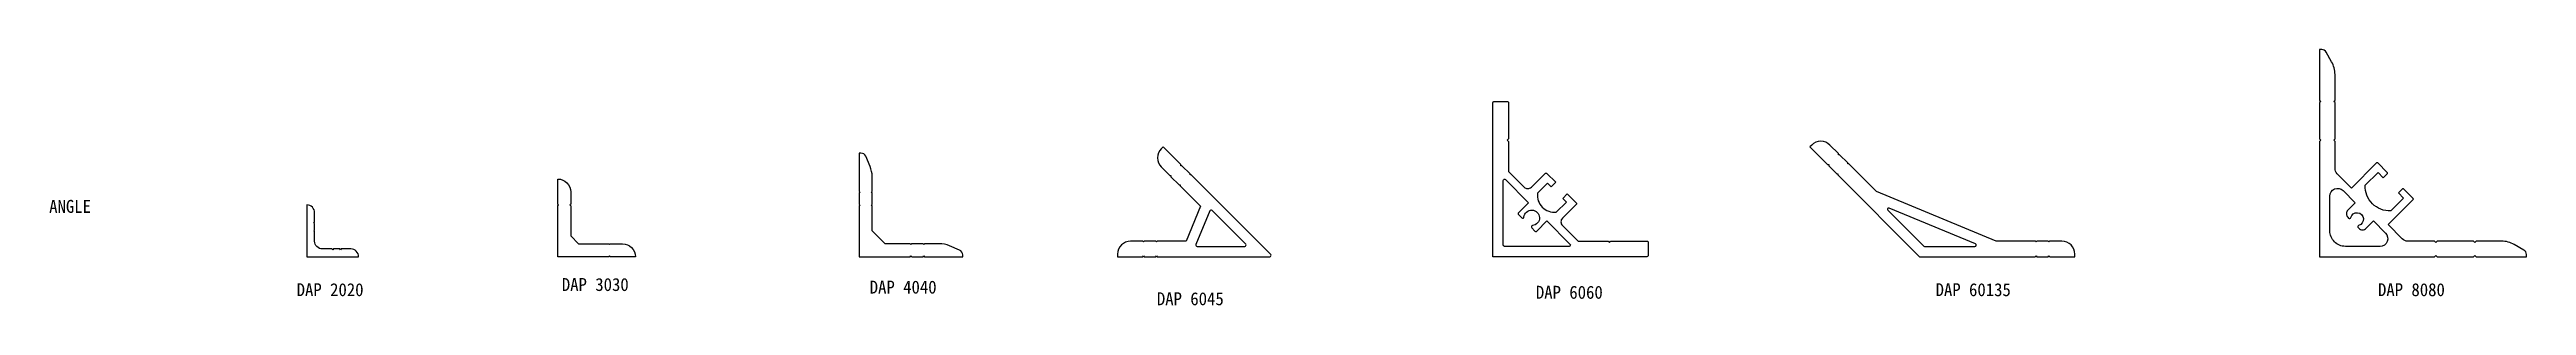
# Model space of a CAD drawing. Extents: x 2157 to 12417, y 247 to 1676.
# Drawn here: x 2164 to 3121, y 1239 to 1338 of the extents above; entities that cross this region are included whole.
import ezdxf

# ---------------------------------------------------------------- set-up
doc = ezdxf.new("R2010")
doc.units = 0
doc.header["$LTSCALE"] = 8
doc.layers.get('0').update_dxf_attribs({"linetype": 'CONTINUOUS'})
doc.layers.add('AM_0', color=7, linetype='CONTINUOUS', lineweight=30)
doc.styles.add('궁서체', font='')
doc.styles.get('궁서체').set_extended_font_data('GungsuhChe')

msp = doc.modelspace()

# ---------------------------------------------------------------- texts
at = {"layer": 'AM_0', "color": 7, "style": '궁서체'}
for s, p in [('ANGLE', (2163.4, 1275.09)), ('DAP 2020', (2259.06, 1242.91)), ('DAP 3030', (2361.56, 1244.91)), ('DAP 4040', (2480.56, 1243.91)), ('DAP 6060', (2738.06, 1241.91)), ('DAP 60135', (2892.56, 1242.91)), ('DAP 8080', (3063.56, 1242.91)), ('DAP 6045', (2591.56, 1239.41))]:
    msp.add_text(s, height=5, dxfattribs=at).set_placement(p)

# ---------------------------------------------------------------- linework, layer by layer
at = {"color": 7, "lineweight": -3}
msp.add_lwpolyline([(3067.47, 1270.53), (3077.15, 1280.21, 0.414214), (3077.15, 1280.64), (3076.3, 1281.49), (3073.44, 1284.35, 0.414214), (3073.02, 1284.35), (3071.46, 1282.8), (3073.48, 1280.78), (3068.53, 1275.83, -0.439626), (3058.63, 1285.73), (3063.58, 1290.68), (3065.59, 1288.66), (3067.15, 1290.22, 0.414214), (3067.15, 1290.64), (3063.44, 1294.36, 0.414214), (3063.01, 1294.36), (3053.32, 1284.67), (3047.83, 1290.16, -0.198912), (3046.95, 1292.29), (3046.95, 1302.65), (3046.45, 1303.15), (3046.95, 1303.65), (3046.95, 1317.65), (3046.45, 1318.15), (3046.95, 1318.65), (3046.95, 1328.5, 0.13052), (3045.63, 1333.46), (3043.53, 1337.14, 0.269143), (3041.79, 1338.15), (3040.95, 1338.15), (3040.95, 1318.65), (3041.45, 1318.15), (3040.95, 1317.65), (3040.95, 1303.65), (3041.45, 1303.15), (3040.95, 1302.65), (3040.95, 1258.15), (3085.45, 1258.15), (3085.95, 1258.65), (3086.45, 1258.15), (3100.45, 1258.15), (3100.95, 1258.65), (3101.45, 1258.15), (3120.95, 1258.15), (3120.95, 1258.99, 0.269143), (3119.94, 1260.73), (3116.26, 1262.84, 0.13052), (3111.29, 1264.15), (3101.45, 1264.15), (3100.95, 1263.65), (3100.45, 1264.15), (3086.45, 1264.15), (3085.95, 1263.65), (3085.45, 1264.15), (3075.08, 1264.15, -0.198912), (3072.96, 1265.03), (3067.47, 1270.53)], format="xyb", dxfattribs=at)
for points in [[(2738.67, 1282.65, 0.485437), (2745.95, 1275.37), (2749.84, 1279.26), (2748.43, 1280.67), (2750.19, 1282.44), (2753.62, 1279.01, -0.414214), (2753.62, 1278.31), (2748.32, 1273, 0.414214), (2748.32, 1270.17), (2754.34, 1264.15), (2765.95, 1264.15), (2766.45, 1263.65), (2766.95, 1264.15), (2780.95, 1264.15, -0.414214), (2781.45, 1263.65), (2781.45, 1258.65, -0.414214), (2780.95, 1258.15), (2721.45, 1258.15), (2721.45, 1317.65, -0.414214), (2721.95, 1318.15), (2726.95, 1318.15, -0.414214), (2727.45, 1317.65), (2727.45, 1303.65), (2726.95, 1303.15), (2727.45, 1302.65), (2727.45, 1291.04), (2733.47, 1285.02, 0.414214), (2736.3, 1285.02), (2741.6, 1290.33, -0.414214), (2742.31, 1290.33), (2745.74, 1286.9), (2743.97, 1285.13), (2742.56, 1286.54)], [(2931.08, 1264.15), (2915.92, 1264.15), (2869.73, 1283.29), (2859.01, 1294), (2858.59, 1294), (2858.59, 1294.43), (2855.48, 1297.54), (2855.05, 1297.54), (2855.05, 1297.96), (2851.73, 1301.29, 0.414214), (2844.66, 1301.29), (2843.95, 1300.58), (2850.81, 1293.72), (2851.23, 1293.72), (2851.23, 1293.3), (2854.34, 1290.18), (2854.77, 1290.18), (2854.77, 1289.76), (2886.38, 1258.15), (2931.08, 1258.15), (2931.38, 1258.45), (2931.68, 1258.15), (2936.08, 1258.15), (2936.38, 1258.45), (2936.68, 1258.15), (2946.38, 1258.15), (2946.38, 1259.15, 0.414214), (2941.38, 1264.15), (2936.68, 1264.15), (2936.38, 1263.85), (2936.08, 1264.15), (2931.68, 1264.15), (2931.38, 1263.85)], [(2476.8, 1278.15), (2476.5, 1277.85), (2476.5, 1258.15), (2496.2, 1258.15), (2496.5, 1258.45), (2496.8, 1258.15), (2501.2, 1258.15), (2501.5, 1258.45), (2501.8, 1258.15), (2516.5, 1258.15), (2516.5, 1258.83, 0.300021), (2515.29, 1260.67), (2511.39, 1262.34, 0.10157), (2507.45, 1263.15), (2501.8, 1263.15), (2501.5, 1262.85), (2501.2, 1263.15), (2496.8, 1263.15), (2496.5, 1262.85), (2496.2, 1263.15), (2486.5, 1263.15), (2481.5, 1268.15), (2481.5, 1277.85), (2481.2, 1278.15), (2481.5, 1278.45), (2481.5, 1282.85), (2481.2, 1283.15), (2481.5, 1283.45), (2481.5, 1289.1, 0.10157), (2480.69, 1293.04), (2479.02, 1296.94, 0.300021), (2477.18, 1298.15), (2476.5, 1298.15), (2476.5, 1283.45), (2476.8, 1283.15), (2476.5, 1282.85), (2476.5, 1278.45)], [(2635.55, 1259.01), (2604.79, 1289.76), (2604.37, 1289.76), (2604.37, 1290.18), (2601.26, 1293.3), (2600.83, 1293.3), (2600.83, 1293.72), (2593.97, 1300.58), (2593.27, 1299.87, 0.414214), (2593.27, 1292.8), (2596.59, 1289.48), (2597.01, 1289.48), (2597.01, 1289.05), (2600.12, 1285.94), (2600.55, 1285.94), (2600.55, 1285.52), (2608.46, 1277.61), (2602.89, 1264.15), (2591.7, 1264.15), (2591.4, 1263.85), (2591.1, 1264.15), (2586.7, 1264.15), (2586.4, 1263.85), (2586.1, 1264.15), (2581.4, 1264.15, 0.414214), (2576.4, 1259.15), (2576.4, 1258.15), (2586.1, 1258.15), (2586.4, 1258.45), (2586.7, 1258.15), (2591.1, 1258.15), (2591.4, 1258.45), (2591.7, 1258.15), (2635.19, 1258.15, 0.668179)], [(2360, 1277.85), (2360.3, 1278.15), (2360, 1278.45), (2360, 1288.15, -0.414214), (2365, 1283.15), (2365, 1278.45), (2364.7, 1278.15), (2365, 1277.85), (2365, 1266.15), (2368, 1263.15), (2379.7, 1263.15), (2380, 1262.85), (2380.3, 1263.15), (2385, 1263.15, -0.414214), (2390, 1258.15), (2380.3, 1258.15), (2380, 1258.45), (2379.7, 1258.15), (2360, 1258.15)], [(2737.71, 1268.05, 0.414214), (2738.42, 1268.05), (2742.31, 1271.94), (2751.24, 1263.01, -0.668179), (2750.89, 1262.15), (2725.95, 1262.15, -0.414214), (2725.45, 1262.65), (2725.45, 1287.59, -0.668179), (2726.3, 1287.95), (2735.24, 1279.01), (2731.35, 1275.12, 0.414214), (2731.35, 1274.42), (2732.61, 1273.15, 0.632316), (2733.46, 1273.45, -2.107099), (2736.75, 1270.17, 0.632316), (2736.45, 1269.32)], [(3055.87, 1269.4), (3056.15, 1269.11, 0.414214), (3058.98, 1269.11), (3061.81, 1271.94), (3066.48, 1267.27, -0.668179), (3064.35, 1262.15), (3050.95, 1262.15, -0.414214), (3044.95, 1268.15), (3044.95, 1281.56, -0.668179), (3050.07, 1283.68), (3054.74, 1279.01), (3051.91, 1276.18, 0.414214), (3051.91, 1273.36), (3052.19, 1273.07, 0.57735), (3053.03, 1273.3, -1.732051), (3056.09, 1270.23, 0.57735)], [(2266, 1275.15, 0.414214), (2263, 1278.15), (2263, 1258.15), (2283, 1258.15, 0.414214), (2280, 1261.15), (2276.3, 1261.15), (2276, 1260.85), (2275.7, 1261.15), (2273.3, 1261.15), (2273, 1260.85), (2272.7, 1261.15), (2269, 1261.15, -0.414214), (2266, 1264.15), (2266, 1267.85), (2265.7, 1268.15), (2266, 1268.45), (2266, 1270.85), (2265.7, 1271.15), (2266, 1271.45)], [(2625.53, 1262.15, 0.668179), (2625.89, 1263.01), (2612.88, 1276.02, 0.534511), (2612.06, 1275.85), (2606.67, 1262.84, 0.534511), (2607.14, 1262.15)], [(2907.97, 1263.11), (2874.61, 1276.93, 0.820679), (2874.07, 1276.12), (2887.89, 1262.3, 0.198912), (2888.24, 1262.15), (2907.78, 1262.15, 0.820679)]]:
    msp.add_lwpolyline(points, format="xyb", close=True, dxfattribs=at)

msp.set_redraw_order([(e.dxf.handle, doc.entitydb.next_handle()) for e in msp.query("TEXT MTEXT ATTDEF DIMENSION ARC_DIMENSION")])  # texts and dimensions are drawn at this point

doc.saveas('drawing.dxf')
